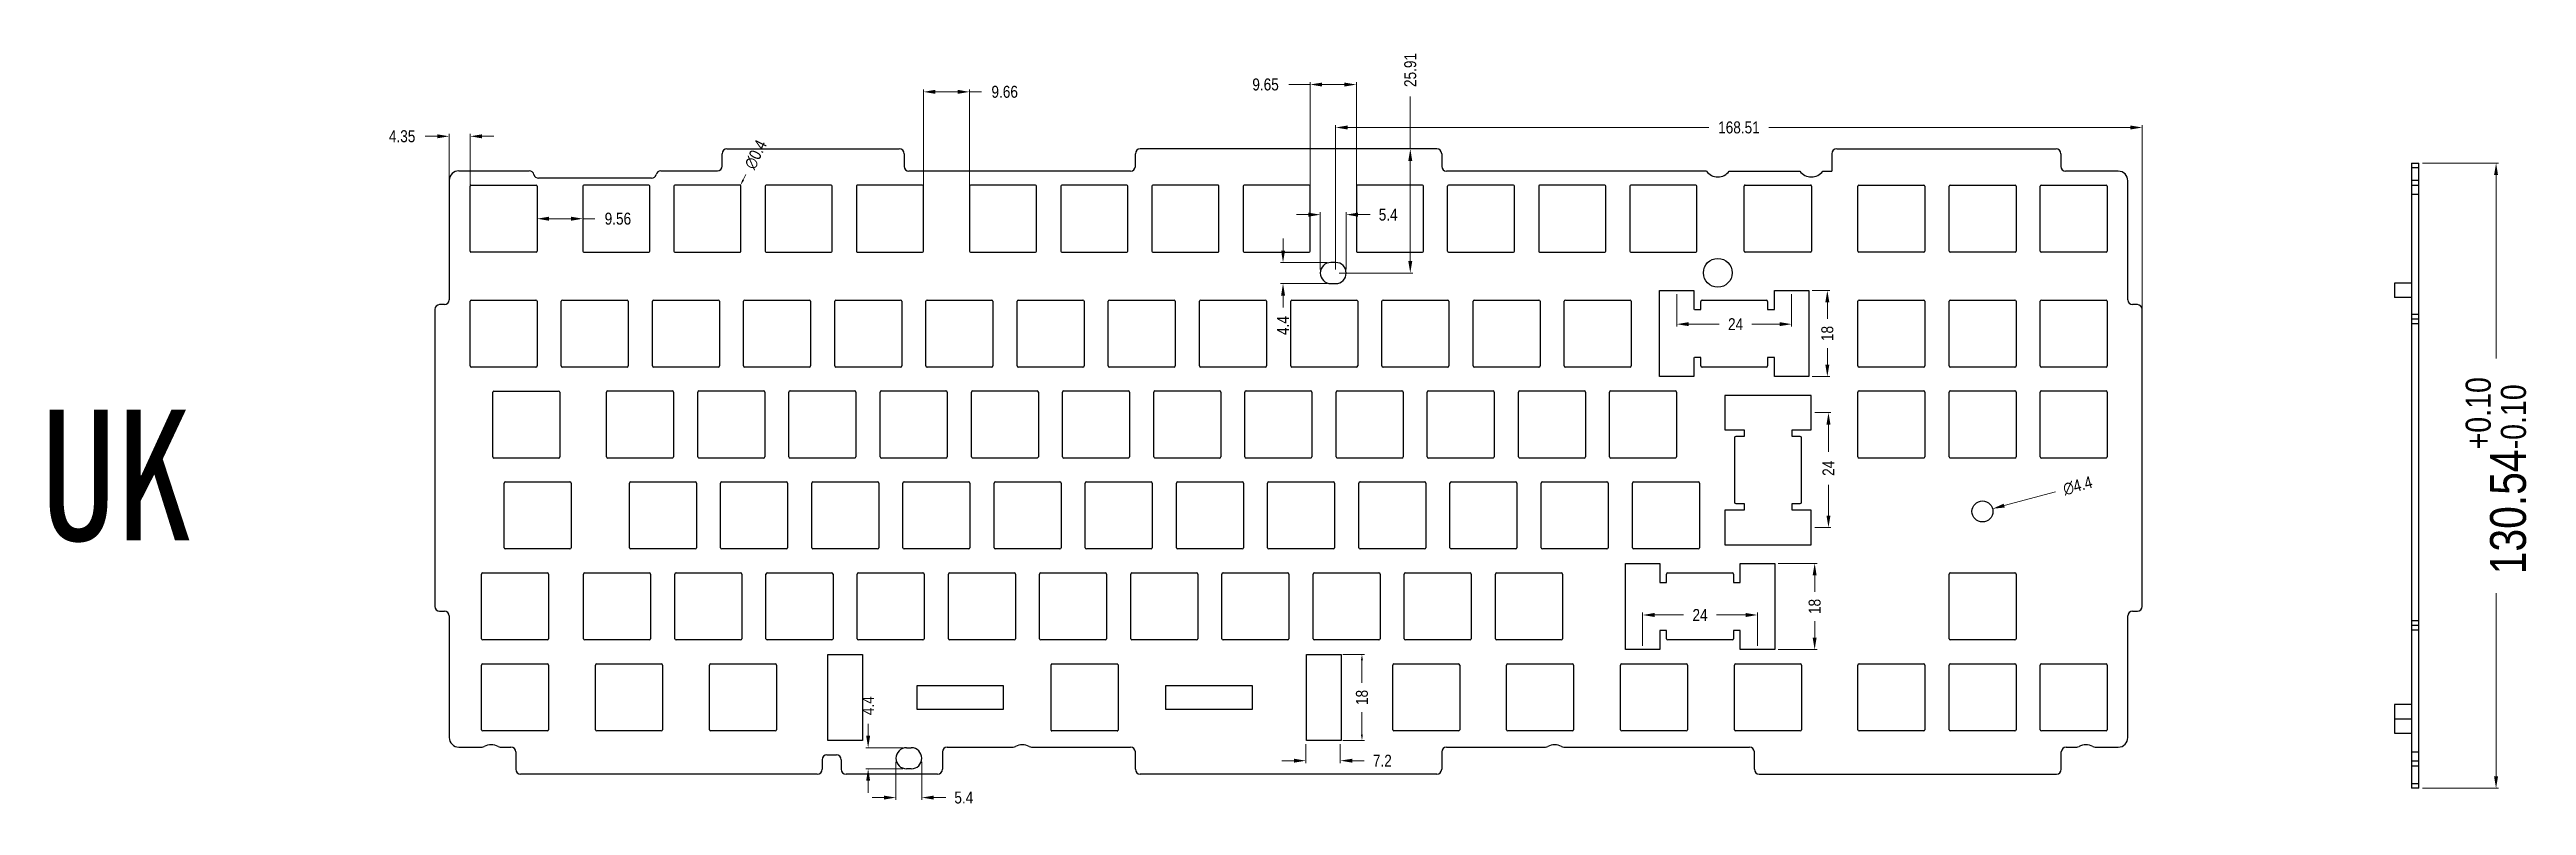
# Model space of a CAD drawing. Header units: millimetres. Extents: x 2822 to 3340, y 6 to 164.
import ezdxf

# ---------------------------------------------------------------- set-up
doc = ezdxf.new("R2010")
doc.units = ezdxf.units.MM
doc.header["$LTSCALE"] = 30.734
doc.header["$PDMODE"] = 3
doc.header["$PDSIZE"] = 8
doc.layers.get('0').update_dxf_attribs({"linetype": 'CONTINUOUS'})
doc.layers.get('Defpoints').update_dxf_attribs({"linetype": 'CONTINUOUS'})
doc.styles.get("Standard").update_dxf_attribs({"font": 'txt', "width": 0.85})
doc.dimstyles.new('YanXiu', dxfattribs={"dimscale": 2.5, "dimtxt": 3, "dimasz": 2, "dimexe": 0.66, "dimexo": 0.66, "dimgap": 0.66, "dimtad": 0, "dimdsep": 46, "dimtxsty": 'Standard', "dimcen": 0, "dimclrd": 3, "dimclre": 6, "dimclrt": 3, "dimazin": 2, "dimtm": 1e-09, "dimtfac": 1, "dimtofl": 0, "dimtmove": 0, "dimatfit": 3, "dimfxl": 1, "dimlwd": 5, "dimlwe": 5, "dimarcsym": 0})

msp = doc.modelspace()

# ---------------------------------------------------------------- texts
at = {"insert": (2820.371, 88.504), "char_height": 27.34375, "attachment_point": 1}
msp.add_mtext_dynamic_manual_height_columns('{\\fSimSun|b0|i0|c134|p2;\\C4;UK}', width=11.94004, gutter_width=1, heights=[0], dxfattribs=at).dxf.set("width", 40.67548)

# ---------------------------------------------------------------- blocks, each defined once
blk = doc.blocks.new('*D107')
at = {"color": 3, "lineweight": 5}
for p, q in [((3318.01, 139.96), (3333.9, 139.96)), ((3333.4, 137.46), (3333.4, 99.18)), ((3333.4, 11.91), (3333.4, 50.19)), ((3318.01, 9.41), (3333.9, 9.41))]:
    blk.add_line(p, q, dxfattribs=at)
at = {"color": 3}
for points in [[(3332.98, 137.46), (3333.81, 137.46), (3333.4, 139.96)], [(3332.98, 11.91), (3333.81, 11.91), (3333.4, 9.41)]]:
    blk.add_solid(points, dxfattribs=at)
at = {"layer": 'Defpoints', "color": 0}
for p in [(3317.26, 139.96), (3317.26, 9.41), (3333.4, 9.41)]:
    blk.add_point(p, dxfattribs=at)
at = {"color": 3, "insert": (3333.4, 74.69), "char_height": 7.5, "attachment_point": 5, "rotation": 90}
blk.add_mtext('130.54{\\H0.7x;\\S+0.10^ -0.10;}', dxfattribs=at)
blk = doc.blocks.new('*D136')
at = {"color": 3, "lineweight": 5}
for p, q in [((3190.54, 113.38), (3194.19, 113.38)), ((3193.69, 110.88), (3193.69, 107.45)), ((3193.69, 97.88), (3193.69, 101.32)), ((3190.54, 95.38), (3194.19, 95.38))]:
    blk.add_line(p, q, dxfattribs=at)
at = {"color": 3}
for points in [[(3193.27, 110.88), (3194.11, 110.88), (3193.69, 113.38)], [(3193.27, 97.88), (3194.11, 97.88), (3193.69, 95.38)]]:
    blk.add_solid(points, dxfattribs=at)
at = {"layer": 'Defpoints', "color": 0}
for p in [(3189.79, 113.38), (3189.79, 95.38), (3193.69, 95.38)]:
    blk.add_point(p, dxfattribs=at)
at = {"color": 3, "insert": (3193.69, 104.38), "char_height": 2.5, "attachment_point": 5, "rotation": 90}
blk.add_mtext('18', dxfattribs=at)
blk = doc.blocks.new('*D137')
at = {"color": 3, "lineweight": 5}
for p, q in [((3162.22, 112.63), (3162.22, 105.83)), ((3186.22, 112.63), (3186.22, 105.83)), ((3164.72, 106.33), (3171.1, 106.33)), ((3183.72, 106.33), (3177.94, 106.33))]:
    blk.add_line(p, q, dxfattribs=at)
at = {"color": 3}
for points in [[(3164.72, 106.75), (3164.72, 105.92), (3162.22, 106.33)], [(3183.72, 106.75), (3183.72, 105.92), (3186.22, 106.33)]]:
    blk.add_solid(points, dxfattribs=at)
at = {"layer": 'Defpoints', "color": 0}
for p in [(3162.22, 113.38), (3186.22, 113.38), (3186.22, 106.33)]:
    blk.add_point(p, dxfattribs=at)
at = {"color": 3, "insert": (3174.52, 106.33), "char_height": 2.5, "attachment_point": 5}
blk.add_mtext('24', dxfattribs=at)
blk = doc.blocks.new('*D138')
at = {"color": 3, "lineweight": 5}
for p, q in [((3155.09, 39.13), (3155.09, 46.1)), ((3157.59, 45.6), (3163.67, 45.6)), ((3176.59, 45.6), (3170.51, 45.6)), ((3179.09, 39.13), (3179.09, 46.1))]:
    blk.add_line(p, q, dxfattribs=at)
at = {"color": 3}
for points in [[(3157.59, 46.02), (3157.59, 45.18), (3155.09, 45.6)], [(3176.59, 46.02), (3176.59, 45.18), (3179.09, 45.6)]]:
    blk.add_solid(points, dxfattribs=at)
at = {"layer": 'Defpoints', "color": 0}
for p in [(3179.09, 45.6), (3155.09, 38.38), (3179.09, 38.38)]:
    blk.add_point(p, dxfattribs=at)
at = {"color": 3, "insert": (3167.09, 45.6), "char_height": 2.5, "attachment_point": 5}
blk.add_mtext('24', dxfattribs=at)
blk = doc.blocks.new('*D139')
at = {"color": 3, "lineweight": 5}
for p, q in [((3183.44, 56.38), (3191.54, 56.38)), ((3191.04, 53.88), (3191.04, 50.45)), ((3191.04, 40.88), (3191.04, 44.32)), ((3183.44, 38.38), (3191.54, 38.38))]:
    blk.add_line(p, q, dxfattribs=at)
at = {"color": 3}
for points in [[(3190.62, 53.88), (3191.45, 53.88), (3191.04, 56.38)], [(3190.62, 40.88), (3191.45, 40.88), (3191.04, 38.38)]]:
    blk.add_solid(points, dxfattribs=at)
at = {"layer": 'Defpoints', "color": 0}
for p in [(3182.69, 56.38), (3182.69, 38.38), (3191.04, 38.38)]:
    blk.add_point(p, dxfattribs=at)
at = {"color": 3, "insert": (3191.04, 47.38), "char_height": 2.5, "attachment_point": 5, "rotation": 90}
blk.add_mtext('18', dxfattribs=at)
blk = doc.blocks.new('*D140')
at = {"color": 6, "lineweight": 5}
for p, q in [((3092.44, 37.38), (3096.96, 37.38)), ((3092.44, 19.38), (3096.96, 19.38))]:
    blk.add_line(p, q, dxfattribs=at)
at = {"color": 3, "lineweight": 0}
for p, q in [((3096.46, 36.13), (3096.46, 31.45)), ((3096.46, 20.63), (3096.46, 25.32))]:
    blk.add_line(p, q, dxfattribs=at)
at = {"color": 3}
for points in [[(3096.25, 36.13), (3096.66, 36.13), (3096.46, 37.38)], [(3096.25, 20.63), (3096.66, 20.63), (3096.46, 19.38)]]:
    blk.add_solid(points, dxfattribs=at)
at = {"layer": 'Defpoints', "color": 0}
for p in [(3091.94, 37.38), (3091.94, 19.38), (3096.46, 19.38)]:
    blk.add_point(p, dxfattribs=at)
at = {"color": 3, "insert": (3096.46, 28.38), "char_height": 2.5, "attachment_point": 5, "rotation": 90}
blk.add_mtext('18', dxfattribs=at)
blk = doc.blocks.new('*D141')
at = {"color": 3, "lineweight": 5}
for p, q in [((3084.74, 18.63), (3084.74, 14.68)), ((3091.94, 18.63), (3091.94, 14.68)), ((3082.24, 15.18), (3079.74, 15.18)), ((3094.44, 15.18), (3096.94, 15.18))]:
    blk.add_line(p, q, dxfattribs=at)
at = {"color": 3}
for points in [[(3082.24, 15.59), (3082.24, 14.76), (3084.74, 15.18)], [(3094.44, 15.59), (3094.44, 14.76), (3091.94, 15.18)]]:
    blk.add_solid(points, dxfattribs=at)
at = {"layer": 'Defpoints', "color": 0}
for p in [(3084.74, 19.38), (3091.94, 19.38), (3091.94, 15.18)]:
    blk.add_point(p, dxfattribs=at)
at = {"color": 3, "insert": (3100.72, 15.18), "char_height": 2.5, "attachment_point": 5}
blk.add_mtext('7.2', dxfattribs=at)
blk = doc.blocks.new('*D108')
at = {"color": 3, "lineweight": 5}
for p, q in [((2999.1, 14.93), (2999.1, 6.97)), ((3004.5, 14.93), (3004.5, 6.97)), ((2996.6, 7.47), (2994.1, 7.47)), ((3007, 7.47), (3009.5, 7.47))]:
    blk.add_line(p, q, dxfattribs=at)
at = {"color": 3}
for points in [[(2996.6, 7.89), (2996.6, 7.06), (2999.1, 7.47)], [(3007, 7.89), (3007, 7.06), (3004.5, 7.47)]]:
    blk.add_solid(points, dxfattribs=at)
at = {"layer": 'Defpoints', "color": 0}
for p in [(2999.1, 15.68), (3004.5, 15.68), (3004.5, 7.47)]:
    blk.add_point(p, dxfattribs=at)
at = {"color": 3, "insert": (3013.28, 7.47), "char_height": 2.5, "attachment_point": 5}
blk.add_mtext('5.4', dxfattribs=at)
blk = doc.blocks.new('*D109')
at = {"color": 3, "lineweight": 5}
for p, q in [((2993.29, 20.38), (2993.29, 22.88)), ((3000.55, 17.88), (2992.79, 17.88)), ((3000.55, 13.48), (2992.79, 13.48)), ((2993.29, 10.98), (2993.29, 8.48))]:
    blk.add_line(p, q, dxfattribs=at)
at = {"color": 3}
for points in [[(2992.88, 20.38), (2993.71, 20.38), (2993.29, 17.88)], [(2992.88, 10.98), (2993.71, 10.98), (2993.29, 13.48)]]:
    blk.add_solid(points, dxfattribs=at)
at = {"layer": 'Defpoints', "color": 0}
for p in [(2993.29, 17.88), (3001.3, 17.88), (3001.3, 13.48)]:
    blk.add_point(p, dxfattribs=at)
at = {"color": 3, "insert": (2993.29, 26.66), "char_height": 2.5, "attachment_point": 5, "rotation": 90}
blk.add_mtext('4.4', dxfattribs=at)
blk = doc.blocks.new('*D110')
at = {"color": 3, "lineweight": 0}
blk.add_line((2967.73, 137.57), (2967.17, 136.45), dxfattribs=at)
at = {"color": 3}
blk.add_solid([(2966.99, 136.54), (2967.36, 136.36), (2966.62, 135.33)], dxfattribs=at)
at = {"layer": 'Defpoints', "color": 0}
for p in [(2966.44, 134.97), (2966.62, 135.33)]:
    blk.add_point(p, dxfattribs=at)
at = {"color": 3, "insert": (2969.81, 141.74), "char_height": 2.5, "attachment_point": 5, "rotation": 63.5292}
blk.add_mtext('∅0.4', dxfattribs=at)
blk = doc.blocks.new('*D142')
at = {"color": 3, "lineweight": 5}
for p, q in [((3087.76, 117.76), (3087.76, 129.7)), ((3093.16, 117.76), (3093.16, 129.7)), ((3085.26, 129.2), (3082.76, 129.2)), ((3095.66, 129.2), (3098.16, 129.2))]:
    blk.add_line(p, q, dxfattribs=at)
at = {"color": 3}
for points in [[(3085.26, 129.62), (3085.26, 128.78), (3087.76, 129.2)], [(3095.66, 129.62), (3095.66, 128.78), (3093.16, 129.2)]]:
    blk.add_solid(points, dxfattribs=at)
at = {"layer": 'Defpoints', "color": 0}
for p in [(3093.16, 129.2), (3087.76, 117.01), (3093.16, 117.01)]:
    blk.add_point(p, dxfattribs=at)
at = {"color": 3, "insert": (3101.94, 129.2), "char_height": 2.5, "attachment_point": 5}
blk.add_mtext('5.4', dxfattribs=at)
blk = doc.blocks.new('*D143')
at = {"color": 3, "lineweight": 5}
for p, q in [((3079.97, 121.71), (3079.97, 124.21)), ((3089.21, 119.21), (3079.47, 119.21)), ((3089.21, 114.81), (3079.47, 114.81)), ((3079.97, 112.31), (3079.97, 109.81))]:
    blk.add_line(p, q, dxfattribs=at)
at = {"color": 3}
for points in [[(3079.56, 121.71), (3080.39, 121.71), (3079.97, 119.21)], [(3079.56, 112.31), (3080.39, 112.31), (3079.97, 114.81)]]:
    blk.add_solid(points, dxfattribs=at)
at = {"layer": 'Defpoints', "color": 0}
for p in [(3089.96, 119.21), (3079.97, 114.81), (3089.96, 114.81)]:
    blk.add_point(p, dxfattribs=at)
at = {"color": 3, "insert": (3079.97, 106.04), "char_height": 2.5, "attachment_point": 5, "rotation": 90}
blk.add_mtext('4.4', dxfattribs=at)
blk = doc.blocks.new('*D111')
at = {"color": 3, "lineweight": 5}
blk.add_line((3241.32, 71.32), (3230.63, 68.44), dxfattribs=at)
at = {"color": 3}
blk.add_solid([(3230.53, 68.85), (3230.74, 68.04), (3228.22, 67.79)], dxfattribs=at)
at = {"layer": 'Defpoints', "color": 0}
for p in [(3228.22, 67.79), (3223.97, 66.65)]:
    blk.add_point(p, dxfattribs=at)
at = {"color": 3, "insert": (3245.99, 72.58), "char_height": 2.5, "attachment_point": 5, "rotation": 15.0729}
blk.add_mtext('∅4.4', dxfattribs=at)
blk = doc.blocks.new('*D144')
at = {"color": 3, "lineweight": 5}
for p, q in [((3004.83, 131.85), (3004.83, 155.34)), ((3014.49, 131.85), (3014.49, 155.34)), ((3007.33, 154.84), (3011.99, 154.84)), ((3014.49, 154.84), (3016.99, 154.84))]:
    blk.add_line(p, q, dxfattribs=at)
at = {"color": 3}
for points in [[(3007.33, 155.26), (3007.33, 154.43), (3004.83, 154.84)], [(3011.99, 155.26), (3011.99, 154.43), (3014.49, 154.84)]]:
    blk.add_solid(points, dxfattribs=at)
at = {"layer": 'Defpoints', "color": 0}
for p in [(3014.49, 154.84), (3004.83, 131.1), (3014.49, 131.1)]:
    blk.add_point(p, dxfattribs=at)
at = {"color": 3, "insert": (3021.82, 154.84), "char_height": 2.5, "attachment_point": 5}
blk.add_mtext('9.66', dxfattribs=at)
blk = doc.blocks.new('*D145')
at = {"color": 3, "lineweight": 5}
for p, q in [((3085.64, 156.37), (3081.16, 156.37)), ((3085.64, 133.73), (3085.64, 156.87)), ((3092.79, 156.37), (3088.14, 156.37)), ((3095.29, 133.73), (3095.29, 156.87))]:
    blk.add_line(p, q, dxfattribs=at)
at = {"color": 3}
for points in [[(3088.14, 156.78), (3088.14, 155.95), (3085.64, 156.37)], [(3092.79, 156.78), (3092.79, 155.95), (3095.29, 156.37)]]:
    blk.add_solid(points, dxfattribs=at)
at = {"layer": 'Defpoints', "color": 0}
for p in [(3095.29, 156.37), (3085.64, 132.98), (3095.29, 132.98)]:
    blk.add_point(p, dxfattribs=at)
at = {"color": 3, "insert": (3076.32, 156.37), "char_height": 2.5, "attachment_point": 5}
blk.add_mtext('9.65', dxfattribs=at)
blk = doc.blocks.new('*D146')
at = {"color": 3, "lineweight": 5}
for p, q in [((3106.56, 142.93), (3106.56, 153.87)), ((3103.75, 142.93), (3107.06, 142.93)), ((3106.56, 119.51), (3106.56, 140.43)), ((3091.71, 117.01), (3107.06, 117.01))]:
    blk.add_line(p, q, dxfattribs=at)
at = {"color": 3}
for points in [[(3106.14, 140.43), (3106.97, 140.43), (3106.56, 142.93)], [(3106.14, 119.51), (3106.97, 119.51), (3106.56, 117.01)]]:
    blk.add_solid(points, dxfattribs=at)
at = {"layer": 'Defpoints', "color": 0}
for p in [(3103, 142.93), (3106.56, 142.93), (3090.96, 117.01)]:
    blk.add_point(p, dxfattribs=at)
at = {"color": 3, "insert": (3106.56, 159.41), "char_height": 2.5, "attachment_point": 5, "rotation": 90}
blk.add_mtext('25.91', dxfattribs=at)
blk = doc.blocks.new('*D147')
at = {"color": 3, "lineweight": 5}
for p, q in [((3090.96, 117.76), (3090.96, 147.9)), ((3093.46, 147.4), (3168.96, 147.4)), ((3256.97, 147.4), (3181.47, 147.4)), ((3259.47, 103.96), (3259.47, 147.9))]:
    blk.add_line(p, q, dxfattribs=at)
at = {"color": 3}
for points in [[(3093.46, 147.82), (3093.46, 146.98), (3090.96, 147.4)], [(3256.97, 147.82), (3256.97, 146.98), (3259.47, 147.4)]]:
    blk.add_solid(points, dxfattribs=at)
at = {"layer": 'Defpoints', "color": 0}
for p in [(3259.47, 147.4), (3090.96, 117.01), (3259.47, 103.21)]:
    blk.add_point(p, dxfattribs=at)
at = {"color": 3, "insert": (3175.22, 147.4), "char_height": 2.5, "attachment_point": 5}
blk.add_mtext('168.51', dxfattribs=at)
blk = doc.blocks.new('*D135')
at = {"color": 3, "lineweight": 5}
for p, q in [((3191.05, 87.87), (3194.42, 87.87)), ((3193.92, 85.37), (3193.92, 79.65)), ((3193.92, 66.37), (3193.92, 72.81)), ((3191.05, 63.87), (3194.42, 63.87))]:
    blk.add_line(p, q, dxfattribs=at)
at = {"color": 3}
for points in [[(3193.51, 85.37), (3194.34, 85.37), (3193.92, 87.87)], [(3193.51, 66.37), (3194.34, 66.37), (3193.92, 63.87)]]:
    blk.add_solid(points, dxfattribs=at)
at = {"layer": 'Defpoints', "color": 0}
for p in [(3190.3, 87.87), (3190.3, 63.87), (3193.92, 63.87)]:
    blk.add_point(p, dxfattribs=at)
at = {"color": 3, "insert": (3193.92, 76.23), "char_height": 2.5, "attachment_point": 5, "rotation": 90}
blk.add_mtext('24', dxfattribs=at)
blk = doc.blocks.new('*D114')
at = {"color": 3, "lineweight": 5}
for p, q in [((2903.27, 145.56), (2900.77, 145.56)), ((2905.77, 131.82), (2905.77, 146.06)), ((2910.12, 131.82), (2910.12, 146.06)), ((2912.62, 145.56), (2915.12, 145.56))]:
    blk.add_line(p, q, dxfattribs=at)
at = {"color": 3}
for points in [[(2903.27, 145.97), (2903.27, 145.14), (2905.77, 145.56)], [(2912.62, 145.97), (2912.62, 145.14), (2910.12, 145.56)]]:
    blk.add_solid(points, dxfattribs=at)
at = {"layer": 'Defpoints', "color": 0}
for p in [(2905.77, 145.56), (2905.77, 131.07), (2910.12, 131.07)]:
    blk.add_point(p, dxfattribs=at)
at = {"color": 3, "insert": (2895.93, 145.56), "char_height": 2.5, "attachment_point": 5}
blk.add_mtext('4.35', dxfattribs=at)
blk = doc.blocks.new('*D115')
at = {"color": 3, "lineweight": 5}
for p, q in [((2924.12, 132.15), (2924.12, 127.85)), ((2933.68, 132.15), (2933.68, 127.85)), ((2926.62, 128.35), (2931.18, 128.35)), ((2933.68, 128.35), (2936.18, 128.35))]:
    blk.add_line(p, q, dxfattribs=at)
at = {"color": 3}
for points in [[(2926.62, 128.77), (2926.62, 127.93), (2924.12, 128.35)], [(2931.18, 128.77), (2931.18, 127.93), (2933.68, 128.35)]]:
    blk.add_solid(points, dxfattribs=at)
at = {"layer": 'Defpoints', "color": 0}
for p in [(2924.12, 132.9), (2933.68, 132.9), (2933.68, 128.35)]:
    blk.add_point(p, dxfattribs=at)
at = {"color": 3, "insert": (2941.01, 128.35), "char_height": 2.5, "attachment_point": 5}
blk.add_mtext('9.56', dxfattribs=at)

# ---------------------------------------------------------------- dimensions: what is measured, and where the dimension line sits
for base, p1, p2, picture, middle in [((3106.557, 142.925), (3090.96, 117.011), (3103.001, 142.925), '*D146', (3106.557, 159.413)), ((3193.925, 63.867), (3190.305, 87.867), (3190.305, 63.867), '*D135', (3193.925, 76.232))]:
    dim = msp.add_linear_dim(base=base, p1=p1, p2=p2, angle=90, dimstyle='YanXiu', override={"dimtxt": 1, "dimasz": 1, "dimexe": 0.2, "dimexo": 0.3, "dimclre": 3})
    dim.commit()
    dim.dimension.update_dxf_attribs({"geometry": picture, "text_midpoint": middle, "dimtype": 160})
for base, p1, p2, picture, middle in [((3014.486, 154.844), (3004.826, 131.098), (3014.486, 131.098), '*D144', (3021.824, 154.844)), ((2905.7705, 145.5572), (2910.1164, 131.0702), (2905.7705, 131.0702), '*D114', (2895.933, 145.5572)), ((3259.471, 147.401), (3090.96, 117.011), (3259.471, 103.208), '*D147', (3175.216, 147.401)), ((2933.676, 128.35), (2924.116, 132.898), (2933.676, 132.898), '*D115', (2941.014, 128.35)), ((3093.16, 129.199), (3087.76, 117.011), (3093.16, 117.011), '*D142', (3101.935, 129.199)), ((3179.091, 45.599), (3155.091, 38.382), (3179.091, 38.382), '*D138', (3167.091, 45.599)), ((3004.501, 7.473), (2999.101, 15.682), (3004.501, 15.682), '*D108', (3013.276, 7.473))]:
    dim = msp.add_linear_dim(base=base, p1=p1, p2=p2, dimstyle='YanXiu', override={"dimtxt": 1, "dimasz": 1, "dimexe": 0.2, "dimexo": 0.3, "dimclre": 3})
    dim.commit()
    dim.dimension.update_dxf_attribs({"geometry": picture, "text_midpoint": middle})
for base, p1, p2, picture, middle in [((3095.286, 156.365), (3085.636, 132.984), (3095.286, 132.984), '*D145', (3076.322, 156.365)), ((3186.216, 106.332), (3162.216, 113.382), (3186.216, 113.382), '*D137', (3174.517, 106.332)), ((3091.941, 15.178), (3084.741, 19.382), (3091.941, 19.382), '*D141', (3100.716, 15.178))]:
    dim = msp.add_linear_dim(base=base, p1=p1, p2=p2, dimstyle='YanXiu', override={"dimtxt": 1, "dimasz": 1, "dimexe": 0.2, "dimexo": 0.3, "dimclre": 3})
    dim.commit()
    dim.dimension.update_dxf_attribs({"geometry": picture, "text_midpoint": middle, "dimtype": 160})
dim = msp.add_diameter_dim_2p(p1=(2966.437, 134.971), p2=(2966.616, 135.329), dimstyle='YanXiu', override={"dimtxt": 1, "dimasz": 0.5, "dimexe": 0.2, "dimexo": 0.2, "dimlwd": 0})
dim.commit()
dim.dimension.update_dxf_attribs({"geometry": '*D110', "text_midpoint": (2969.807, 141.739)})
dim = msp.add_linear_dim(base=(3333.395, 9.413), p1=(3317.257, 139.957), p2=(3317.257, 9.413), angle=90, text='130.54{\\H0.7x;\\S+0.10^ -0.10;}', dimstyle='YanXiu', override={"dimasz": 1, "dimexe": 0.2, "dimexo": 0.3, "dimclre": 3})
dim.commit()
dim.dimension.update_dxf_attribs({"geometry": '*D107', "text_midpoint": (3333.395, 74.685)})
for base, p1, p2, override, picture, middle in [((3079.973, 114.811), (3089.96, 119.211), (3089.96, 114.811), {"dimtxt": 1, "dimasz": 1, "dimexe": 0.2, "dimexo": 0.3, "dimclre": 3}, '*D143', (3079.973, 106.036)), ((3193.69, 95.382), (3189.788, 113.382), (3189.788, 95.382), {"dimtxt": 1, "dimasz": 1, "dimexe": 0.2, "dimexo": 0.3, "dimclre": 3}, '*D136', (3193.69, 104.382)), ((3191.036, 38.382), (3182.691, 56.382), (3182.691, 38.382), {"dimtxt": 1, "dimasz": 1, "dimexe": 0.2, "dimexo": 0.3, "dimclre": 3}, '*D139', (3191.036, 47.382)), ((3096.456, 19.382), (3091.941, 37.382), (3091.941, 19.382), {"dimtxt": 1, "dimasz": 0.5, "dimexe": 0.2, "dimexo": 0.2, "dimlwd": 0}, '*D140', (3096.456, 28.382)), ((2993.292, 17.882), (3001.301, 13.482), (3001.301, 17.882), {"dimtxt": 1, "dimasz": 1, "dimexe": 0.2, "dimexo": 0.3, "dimclre": 3}, '*D109', (2993.292, 26.657))]:
    dim = msp.add_linear_dim(base=base, p1=p1, p2=p2, angle=90, dimstyle='YanXiu', override=override)
    dim.commit()
    dim.dimension.update_dxf_attribs({"geometry": picture, "text_midpoint": middle})
dim = msp.add_diameter_dim_2p(p1=(3223.972, 66.65), p2=(3228.221, 67.794), dimstyle='YanXiu', override={"dimtxt": 1, "dimasz": 1})
dim.commit()
dim.dimension.update_dxf_attribs({"geometry": '*D111', "text_midpoint": (3245.989, 72.579), "dimtype": 163})

# ---------------------------------------------------------------- linework, layer by layer
at = {"color": 7, "linetype": 'Continuous'}
for p, q in [((2962.801, 139.35), (2962.801, 141.925)), ((2963.801, 142.925), (2999.801, 142.925)), ((3000.801, 141.925), (3000.801, 139.282)), ((3049.121, 139.282), (3049.121, 141.925)), ((3112.12, 142.925), (3050.121, 142.925)), ((3113.12, 141.925), (3113.12, 139.282)), ((3195.644, 142.925), (3241.471, 142.925)), ((3242.471, 141.925), (3242.471, 139.282)), ((3315.757, 139.957), (3315.757, 9.413)), ((3315.757, 139.957), (3317.257, 139.957)), ((3317.257, 9.413), (3317.257, 139.957)), ((2905.771, 136.35), (2905.771, 111.404)), ((2907.771, 138.35), (2922.503, 138.35)), ((2910.116, 121.55), (2910.116, 135.15)), ((2910.316, 135.35), (2923.916, 135.35)), ((2924.116, 135.15), (2924.116, 121.55)), ((2948.052, 136.8), (2924.452, 136.8)), ((2933.676, 135.15), (2933.676, 121.55)), ((2947.476, 135.35), (2933.876, 135.35)), ((2947.676, 121.55), (2947.676, 135.15)), ((2950, 138.35), (2961.801, 138.35)), ((2952.726, 135.15), (2952.726, 121.55)), ((2966.526, 135.35), (2952.926, 135.35)), ((2966.726, 121.55), (2966.726, 135.15)), ((2971.776, 135.15), (2971.776, 121.55)), ((2985.576, 135.35), (2971.976, 135.35)), ((2985.776, 121.55), (2985.776, 135.15)), ((2990.826, 135.15), (2990.826, 121.55)), ((3004.626, 135.35), (2991.026, 135.35)), ((3048.121, 138.282), (3001.801, 138.282)), ((3004.826, 121.55), (3004.826, 135.15)), ((3014.486, 135.15), (3014.486, 121.55)), ((3028.286, 135.35), (3014.686, 135.35)), ((3028.486, 121.55), (3028.486, 135.15)), ((3033.536, 135.15), (3033.536, 121.55)), ((3047.336, 135.35), (3033.736, 135.35)), ((3047.536, 121.55), (3047.536, 135.15)), ((3052.586, 135.15), (3052.586, 121.55)), ((3066.386, 135.35), (3052.786, 135.35)), ((3066.586, 121.55), (3066.586, 135.15)), ((3071.636, 135.15), (3071.636, 121.55)), ((3085.436, 135.35), (3071.836, 135.35)), ((3085.636, 121.55), (3085.636, 135.15)), ((3095.286, 135.15), (3095.286, 121.55)), ((3109.086, 135.35), (3095.486, 135.35)), ((3109.286, 121.55), (3109.286, 135.15)), ((3168.233, 138.282), (3114.12, 138.282)), ((3168.233, 138.282), (3114.12, 138.282)), ((3114.336, 121.55), (3114.336, 135.15)), ((3128.136, 135.35), (3114.536, 135.35)), ((3128.336, 121.55), (3128.336, 135.15)), ((3133.386, 135.15), (3133.386, 121.55)), ((3147.186, 135.35), (3133.586, 135.35)), ((3147.386, 121.55), (3147.386, 135.15)), ((3152.436, 135.15), (3152.436, 121.55)), ((3166.236, 135.35), (3152.636, 135.35)), ((3166.436, 121.55), (3166.436, 135.15)), ((3173.203, 138.282), (3187.942, 138.282)), ((3176.344, 121.582), (3176.344, 135.182)), ((3176.544, 135.382), (3190.144, 135.382)), ((3190.344, 135.182), (3190.344, 121.582)), ((3192.743, 138.282), (3194.644, 138.282)), ((3200.066, 121.55), (3200.066, 135.15)), ((3200.266, 135.35), (3213.866, 135.35)), ((3214.066, 135.15), (3214.066, 121.55)), ((3219.116, 121.55), (3219.116, 135.15)), ((3219.316, 135.35), (3232.916, 135.35)), ((3233.116, 135.15), (3233.116, 121.55)), ((3238.166, 121.55), (3238.166, 135.15)), ((3238.366, 135.35), (3251.966, 135.35)), ((3254.471, 138.282), (3243.471, 138.282)), ((3252.166, 135.15), (3252.166, 121.55)), ((3256.471, 111.404), (3256.471, 136.282)), ((3317.257, 138.957), (3315.757, 138.957)), ((3315.757, 136.382), (3317.257, 136.382)), ((3315.757, 135.382), (3317.257, 135.382)), ((3317.257, 133.382), (3315.757, 133.382)), ((2923.916, 121.35), (2910.316, 121.35)), ((2933.876, 121.35), (2947.476, 121.35)), ((2952.926, 121.35), (2966.526, 121.35)), ((2971.976, 121.35), (2985.576, 121.35)), ((2991.026, 121.35), (3004.626, 121.35)), ((3014.686, 121.35), (3028.286, 121.35)), ((3033.736, 121.35), (3047.336, 121.35)), ((3052.786, 121.35), (3066.386, 121.35)), ((3071.836, 121.35), (3085.436, 121.35)), ((3090.96, 119.211), (3089.96, 119.211)), ((3095.486, 121.35), (3109.086, 121.35)), ((3114.536, 121.35), (3128.136, 121.35)), ((3133.586, 121.35), (3147.186, 121.35)), ((3152.636, 121.35), (3166.236, 121.35)), ((3190.144, 121.382), (3176.544, 121.382)), ((3213.866, 121.35), (3200.266, 121.35)), ((3232.916, 121.35), (3219.316, 121.35)), ((3251.966, 121.35), (3238.366, 121.35)), ((3089.96, 114.811), (3090.96, 114.811)), ((3312.157, 114.898), (3312.157, 111.898)), ((3315.757, 114.898), (3312.157, 114.898)), ((2902.771, 109.404), (2902.771, 47.404)), ((2904.771, 110.404), (2903.771, 110.404)), ((2910.116, 97.617), (2910.116, 111.117)), ((2910.366, 111.367), (2923.866, 111.367)), ((2924.116, 111.117), (2924.116, 97.617)), ((2929.166, 97.617), (2929.166, 111.117)), ((2929.416, 111.367), (2942.916, 111.367)), ((2943.166, 111.117), (2943.166, 97.617)), ((2948.216, 97.617), (2948.216, 111.117)), ((2948.466, 111.367), (2961.966, 111.367)), ((2962.216, 111.117), (2962.216, 97.617)), ((2967.266, 97.617), (2967.266, 111.117)), ((2967.516, 111.367), (2981.016, 111.367)), ((2981.266, 111.117), (2981.266, 97.617)), ((2986.316, 97.617), (2986.316, 111.117)), ((2986.566, 111.367), (3000.066, 111.367)), ((3000.316, 111.117), (3000.316, 97.617)), ((3005.366, 97.617), (3005.366, 111.117)), ((3005.616, 111.367), (3019.116, 111.367)), ((3019.366, 111.117), (3019.366, 97.617)), ((3024.416, 97.617), (3024.416, 111.117)), ((3024.666, 111.367), (3038.166, 111.367)), ((3038.416, 111.117), (3038.416, 97.617)), ((3043.466, 97.617), (3043.466, 111.117)), ((3043.716, 111.367), (3057.216, 111.367)), ((3057.466, 111.117), (3057.466, 97.617)), ((3062.516, 97.617), (3062.516, 111.117)), ((3062.766, 111.367), (3076.266, 111.367)), ((3076.516, 111.117), (3076.516, 97.617)), ((3081.566, 97.617), (3081.566, 111.117)), ((3081.816, 111.367), (3095.316, 111.367)), ((3095.566, 111.117), (3095.566, 97.617)), ((3100.616, 97.617), (3100.616, 111.117)), ((3100.866, 111.367), (3114.366, 111.367)), ((3114.616, 111.117), (3114.616, 97.617)), ((3119.666, 97.617), (3119.666, 111.117)), ((3119.916, 111.367), (3133.416, 111.367)), ((3133.666, 111.117), (3133.666, 97.617)), ((3138.716, 97.617), (3138.716, 111.117)), ((3138.966, 111.367), (3152.466, 111.367)), ((3152.716, 111.117), (3152.716, 97.617)), ((3158.616, 113.382), (3165.816, 113.382)), ((3158.616, 95.382), (3158.616, 113.382)), ((3165.816, 113.382), (3165.816, 109.382)), ((3165.937, 109.382), (3167.231, 109.382)), ((3167.231, 109.382), (3167.231, 111.087)), ((3167.511, 111.367), (3180.921, 111.367)), ((3181.201, 111.087), (3181.201, 109.382)), ((3181.201, 109.382), (3182.645, 109.382)), ((3182.645, 113.382), (3189.788, 113.382)), ((3182.645, 109.382), (3182.645, 113.382)), ((3189.788, 113.382), (3189.788, 95.382)), ((3200.066, 97.617), (3200.066, 111.117)), ((3200.316, 111.367), (3213.816, 111.367)), ((3214.066, 111.117), (3214.066, 97.617)), ((3219.116, 97.617), (3219.116, 111.117)), ((3219.366, 111.367), (3232.866, 111.367)), ((3233.116, 111.117), (3233.116, 97.617)), ((3238.166, 97.617), (3238.166, 111.117)), ((3238.416, 111.367), (3251.916, 111.367)), ((3252.166, 111.117), (3252.166, 97.617)), ((3258.471, 110.404), (3257.471, 110.404)), ((3259.471, 47.404), (3259.471, 109.404)), ((3315.757, 111.898), (3312.157, 111.898)), ((3315.757, 108.435), (3317.257, 108.435)), ((3315.757, 107.435), (3317.257, 107.435)), ((3317.257, 106.435), (3315.757, 106.435)), ((3165.816, 99.382), (3165.816, 95.382)), ((3167.231, 99.382), (3165.937, 99.382)), ((3167.231, 97.647), (3167.231, 99.382)), ((3182.645, 99.382), (3181.201, 99.382)), ((3181.201, 99.382), (3181.201, 97.647)), ((3182.645, 95.382), (3182.645, 99.382)), ((2923.866, 97.367), (2910.366, 97.367)), ((2942.916, 97.367), (2929.416, 97.367)), ((2961.966, 97.367), (2948.466, 97.367)), ((2981.016, 97.367), (2967.516, 97.367)), ((3000.066, 97.367), (2986.566, 97.367)), ((3019.116, 97.367), (3005.616, 97.367)), ((3038.166, 97.367), (3024.666, 97.367)), ((3057.216, 97.367), (3043.716, 97.367)), ((3076.266, 97.367), (3062.766, 97.367)), ((3095.316, 97.367), (3081.816, 97.367)), ((3114.366, 97.367), (3100.866, 97.367)), ((3133.416, 97.367), (3119.916, 97.367)), ((3152.466, 97.367), (3138.966, 97.367)), ((3180.921, 97.367), (3167.511, 97.367)), ((3213.816, 97.367), (3200.316, 97.367)), ((3232.866, 97.367), (3219.366, 97.367)), ((3251.916, 97.367), (3238.416, 97.367)), ((2914.866, 78.617), (2914.866, 92.117)), ((2915.116, 92.367), (2928.616, 92.367)), ((2928.866, 92.117), (2928.866, 78.617)), ((2938.651, 78.632), (2938.651, 92.132)), ((2938.901, 92.382), (2952.401, 92.382)), ((2952.651, 92.132), (2952.651, 78.632)), ((2957.701, 78.632), (2957.701, 92.132)), ((2957.951, 92.382), (2971.451, 92.382)), ((2971.701, 92.132), (2971.701, 78.632)), ((2976.751, 78.632), (2976.751, 92.132)), ((2977.001, 92.382), (2990.501, 92.382)), ((2990.751, 92.132), (2990.751, 78.632)), ((2995.801, 78.632), (2995.801, 92.132)), ((2996.051, 92.382), (3009.551, 92.382)), ((3009.801, 92.132), (3009.801, 78.632)), ((3014.851, 78.632), (3014.851, 92.132)), ((3015.101, 92.382), (3028.601, 92.382)), ((3028.851, 92.132), (3028.851, 78.632)), ((3033.901, 78.632), (3033.901, 92.132)), ((3034.151, 92.382), (3047.651, 92.382)), ((3047.901, 92.132), (3047.901, 78.632)), ((3052.951, 78.632), (3052.951, 92.132)), ((3053.201, 92.382), (3066.701, 92.382)), ((3066.951, 92.132), (3066.951, 78.632)), ((3072.001, 78.632), (3072.001, 92.132)), ((3072.251, 92.382), (3085.751, 92.382)), ((3086.001, 92.132), (3086.001, 78.632)), ((3091.051, 78.632), (3091.051, 92.132)), ((3091.301, 92.382), (3104.801, 92.382)), ((3105.051, 92.132), (3105.051, 78.632)), ((3110.101, 78.632), (3110.101, 92.132)), ((3110.351, 92.382), (3123.851, 92.382)), ((3124.101, 92.132), (3124.101, 78.632)), ((3129.151, 78.632), (3129.151, 92.132)), ((3129.401, 92.382), (3142.901, 92.382)), ((3143.151, 92.132), (3143.151, 78.632)), ((3200.066, 78.632), (3200.066, 92.132)), ((3200.316, 92.382), (3213.816, 92.382)), ((3214.066, 92.132), (3214.066, 78.632)), ((3219.116, 78.632), (3219.116, 92.132)), ((3219.366, 92.382), (3232.866, 92.382)), ((3233.116, 92.132), (3233.116, 78.632)), ((3238.166, 78.632), (3238.166, 92.132)), ((3238.416, 92.382), (3251.916, 92.382)), ((3252.166, 92.132), (3252.166, 78.632)), ((2928.616, 78.367), (2915.116, 78.367)), ((2952.401, 78.382), (2938.901, 78.382)), ((2971.451, 78.382), (2957.951, 78.382)), ((2990.501, 78.382), (2977.001, 78.382)), ((3009.551, 78.382), (2996.051, 78.382)), ((3028.601, 78.382), (3015.101, 78.382)), ((3047.651, 78.382), (3034.151, 78.382)), ((3066.701, 78.382), (3053.201, 78.382)), ((3085.751, 78.382), (3072.251, 78.382)), ((3104.801, 78.382), (3091.301, 78.382)), ((3123.851, 78.382), (3110.351, 78.382)), ((3142.901, 78.382), (3129.401, 78.382)), ((3213.816, 78.382), (3200.316, 78.382)), ((3232.866, 78.382), (3219.366, 78.382)), ((3251.916, 78.382), (3238.416, 78.382)), ((2917.241, 59.632), (2917.241, 73.132)), ((2917.491, 73.382), (2930.991, 73.382)), ((2931.241, 73.132), (2931.241, 59.632)), ((2943.401, 59.632), (2943.401, 73.132)), ((2943.651, 73.382), (2957.151, 73.382)), ((2957.401, 73.132), (2957.401, 59.632)), ((2962.451, 59.632), (2962.451, 73.132)), ((2962.701, 73.382), (2976.201, 73.382)), ((2976.451, 73.132), (2976.451, 59.632)), ((2981.501, 59.632), (2981.501, 73.132)), ((2981.751, 73.382), (2995.251, 73.382)), ((2995.501, 73.132), (2995.501, 59.632)), ((3000.551, 59.632), (3000.551, 73.132)), ((3000.801, 73.382), (3014.301, 73.382)), ((3014.551, 73.132), (3014.551, 59.632)), ((3019.601, 59.632), (3019.601, 73.132)), ((3019.851, 73.382), (3033.351, 73.382)), ((3033.601, 73.132), (3033.601, 59.632)), ((3038.651, 59.632), (3038.651, 73.132)), ((3038.901, 73.382), (3052.401, 73.382)), ((3052.651, 73.132), (3052.651, 59.632)), ((3057.701, 59.632), (3057.701, 73.132)), ((3057.951, 73.382), (3071.451, 73.382)), ((3071.701, 73.132), (3071.701, 59.632)), ((3076.751, 59.632), (3076.751, 73.132)), ((3077.001, 73.382), (3090.501, 73.382)), ((3090.751, 73.132), (3090.751, 59.632)), ((3095.801, 59.632), (3095.801, 73.132)), ((3096.051, 73.382), (3109.551, 73.382)), ((3109.801, 73.132), (3109.801, 59.632)), ((3114.851, 59.632), (3114.851, 73.132)), ((3115.101, 73.382), (3128.601, 73.382)), ((3128.851, 73.132), (3128.851, 59.632)), ((3133.901, 59.632), (3133.901, 73.132)), ((3134.151, 73.382), (3147.651, 73.382)), ((3256.471, 20.012), (3256.471, 45.404)), ((3257.471, 46.404), (3258.471, 46.404)), ((3315.757, 44.435), (3317.257, 44.435)), ((3317.257, 43.435), (3315.757, 43.435)), ((3317.257, 42.435), (3315.757, 42.435)), ((3238.416, 35.382), (3251.916, 35.382)), ((3252.166, 35.132), (3252.166, 21.632)), ((3315.757, 26.913), (3312.157, 26.913)), ((3312.157, 26.913), (3312.157, 20.913)), ((3251.916, 21.382), (3238.416, 21.382)), ((3312.157, 23.913), (3315.757, 23.913)), ((3312.157, 20.913), (3315.757, 20.913)), ((3249.608, 18.012), (3254.471, 18.012)), ((3315.757, 17.043), (3317.257, 17.043)), ((3317.257, 15.043), (3315.757, 15.043)), ((3317.257, 14.043), (3315.757, 14.043)), ((3315.757, 10.413), (3317.257, 10.413)), ((3317.257, 9.413), (3315.757, 9.413))]:
    msp.add_line(p, q, dxfattribs=at)
for p, q in [((3194.644, 141.925), (3194.644, 138.282)), ((3172.305, 91.438), (3172.305, 84.295)), ((3190.305, 91.438), (3172.305, 91.438)), ((3190.305, 84.295), (3190.305, 91.438)), ((3172.305, 84.295), (3176.305, 84.295)), ((3176.305, 82.852), (3174.57, 82.852)), ((3176.305, 84.295), (3176.305, 82.852)), ((3186.305, 82.852), (3186.305, 84.295)), ((3186.305, 84.295), (3190.305, 84.295)), ((3188.01, 82.852), (3186.305, 82.852)), ((3174.29, 82.572), (3174.29, 69.162)), ((3188.29, 69.162), (3188.29, 82.572)), ((3152.966, 59.632), (3152.966, 73.132)), ((3153.216, 73.382), (3166.716, 73.382)), ((3166.966, 73.132), (3166.966, 59.632)), ((3172.305, 67.467), (3172.305, 60.267)), ((3176.305, 67.467), (3172.305, 67.467)), ((3174.57, 68.882), (3176.305, 68.882)), ((3176.305, 68.882), (3176.305, 67.467)), ((3186.305, 67.467), (3186.305, 68.882)), ((3186.305, 68.882), (3188.01, 68.882)), ((3190.305, 67.467), (3186.305, 67.467)), ((3190.305, 60.267), (3190.305, 67.467)), ((3166.716, 59.382), (3153.216, 59.382)), ((3172.305, 60.267), (3190.305, 60.267)), ((2912.526, 40.632), (2912.526, 54.132)), ((2912.776, 54.382), (2926.276, 54.382)), ((2926.526, 54.132), (2926.526, 40.632)), ((2933.851, 40.632), (2933.851, 54.132)), ((2934.101, 54.382), (2947.601, 54.382)), ((2947.851, 54.132), (2947.851, 40.632)), ((2926.276, 40.382), (2912.776, 40.382)), ((2947.601, 40.382), (2934.101, 40.382))]:
    msp.add_line(p, q)
at = {"linetype": 'Continuous'}
for p, q in [((3165.816, 95.382), (3158.616, 95.382)), ((3189.788, 95.382), (3182.645, 95.382)), ((3148.201, 78.632), (3148.201, 92.132)), ((3148.451, 92.382), (3161.951, 92.382)), ((3162.201, 92.132), (3162.201, 78.632)), ((3161.951, 78.382), (3148.451, 78.382)), ((3147.901, 73.132), (3147.901, 59.632)), ((2930.991, 59.382), (2917.491, 59.382)), ((2957.151, 59.382), (2943.651, 59.382)), ((2976.201, 59.382), (2962.701, 59.382)), ((2995.251, 59.382), (2981.751, 59.382)), ((3014.301, 59.382), (3000.801, 59.382)), ((3033.351, 59.382), (3019.851, 59.382)), ((3052.401, 59.382), (3038.901, 59.382)), ((3071.451, 59.382), (3057.951, 59.382)), ((3090.501, 59.382), (3077.001, 59.382)), ((3109.551, 59.382), (3096.051, 59.382)), ((3128.601, 59.382), (3115.101, 59.382)), ((3147.651, 59.382), (3134.151, 59.382)), ((2952.901, 40.632), (2952.901, 54.132)), ((2953.151, 54.382), (2966.651, 54.382)), ((2966.901, 54.132), (2966.901, 40.632)), ((2971.951, 40.632), (2971.951, 54.132)), ((2972.201, 54.382), (2985.701, 54.382)), ((2985.951, 54.132), (2985.951, 40.632)), ((2991.001, 40.632), (2991.001, 54.132)), ((2991.251, 54.382), (3004.751, 54.382)), ((3005.001, 54.132), (3005.001, 40.632)), ((3010.051, 40.632), (3010.051, 54.132)), ((3010.301, 54.382), (3023.801, 54.382)), ((3024.051, 54.132), (3024.051, 40.632)), ((3029.101, 40.632), (3029.101, 54.132)), ((3029.351, 54.382), (3042.851, 54.382)), ((3043.101, 54.132), (3043.101, 40.632)), ((3048.151, 40.632), (3048.151, 54.132)), ((3048.401, 54.382), (3061.901, 54.382)), ((3062.151, 54.132), (3062.151, 40.632)), ((3067.201, 40.632), (3067.201, 54.132)), ((3067.451, 54.382), (3080.951, 54.382)), ((3081.201, 54.132), (3081.201, 40.632)), ((3086.251, 40.632), (3086.251, 54.132)), ((3086.501, 54.382), (3100.001, 54.382)), ((3100.251, 54.132), (3100.251, 40.632)), ((3105.301, 40.632), (3105.301, 54.132)), ((3105.551, 54.382), (3119.051, 54.382)), ((3119.301, 54.132), (3119.301, 40.632)), ((3124.351, 40.632), (3124.351, 54.132)), ((3124.601, 54.382), (3138.101, 54.382)), ((3138.351, 54.132), (3138.351, 40.632)), ((3151.491, 56.382), (3158.691, 56.382)), ((3151.491, 38.382), (3151.491, 56.382)), ((3158.691, 56.382), (3158.691, 52.382)), ((3158.691, 52.382), (3160.091, 52.382)), ((3160.091, 52.382), (3160.091, 54.132)), ((3160.341, 54.382), (3173.841, 54.382)), ((3174.091, 54.132), (3174.091, 52.382)), ((3174.091, 52.382), (3175.491, 52.382)), ((3175.491, 56.382), (3182.691, 56.382)), ((3175.491, 52.382), (3175.491, 56.382)), ((3182.691, 56.382), (3182.691, 38.382)), ((3219.116, 40.632), (3219.116, 54.132)), ((3219.366, 54.382), (3232.866, 54.382)), ((3233.116, 54.132), (3233.116, 40.632)), ((2903.771, 46.404), (2904.771, 46.404)), ((2905.771, 45.404), (2905.771, 20.012)), ((3160.091, 42.382), (3158.691, 42.382)), ((3158.691, 42.382), (3158.691, 38.382)), ((3160.091, 40.632), (3160.091, 42.382)), ((3175.491, 42.382), (3174.091, 42.382)), ((3174.091, 42.382), (3174.091, 40.632)), ((3175.491, 38.382), (3175.491, 42.382)), ((2966.651, 40.382), (2953.151, 40.382)), ((2985.701, 40.382), (2972.201, 40.382)), ((2984.901, 19.382), (2984.901, 37.382)), ((2984.901, 37.382), (2992.101, 37.382)), ((3004.751, 40.382), (2991.251, 40.382)), ((2992.101, 37.382), (2992.101, 19.382)), ((3023.801, 40.382), (3010.301, 40.382)), ((3042.851, 40.382), (3029.351, 40.382)), ((3061.901, 40.382), (3048.401, 40.382)), ((3080.951, 40.382), (3067.451, 40.382)), ((3084.901, 37.382), (3092.101, 37.382)), ((3084.901, 19.382), (3084.901, 37.382)), ((3100.001, 40.382), (3086.501, 40.382)), ((3092.101, 37.382), (3092.101, 19.382)), ((3119.051, 40.382), (3105.551, 40.382)), ((3138.101, 40.382), (3124.601, 40.382)), ((3158.691, 38.382), (3151.491, 38.382)), ((3173.841, 40.382), (3160.341, 40.382)), ((3182.691, 38.382), (3175.491, 38.382)), ((3232.866, 40.382), (3219.366, 40.382)), ((2912.526, 21.632), (2912.526, 35.132)), ((2912.776, 35.382), (2926.276, 35.382)), ((2926.526, 35.132), (2926.526, 21.632)), ((2936.326, 21.632), (2936.326, 35.132)), ((2936.576, 35.382), (2950.076, 35.382)), ((2950.326, 35.132), (2950.326, 21.632)), ((2960.126, 21.632), (2960.126, 35.132)), ((2960.376, 35.382), (2973.876, 35.382)), ((2974.126, 35.132), (2974.126, 21.632)), ((3031.501, 21.582), (3031.501, 35.182)), ((3031.701, 35.382), (3045.301, 35.382)), ((3045.501, 35.182), (3045.501, 21.582)), ((3102.876, 21.632), (3102.876, 35.132)), ((3103.126, 35.382), (3116.626, 35.382)), ((3116.876, 35.132), (3116.876, 21.632)), ((3126.676, 21.632), (3126.676, 35.132)), ((3126.926, 35.382), (3140.426, 35.382)), ((3140.676, 35.132), (3140.676, 21.632)), ((3150.476, 21.632), (3150.476, 35.132)), ((3150.726, 35.382), (3164.226, 35.382)), ((3164.476, 35.132), (3164.476, 21.632)), ((3174.276, 21.632), (3174.276, 35.132)), ((3174.526, 35.382), (3188.026, 35.382)), ((3188.276, 35.132), (3188.276, 21.632)), ((3200.066, 21.632), (3200.066, 35.132)), ((3200.316, 35.382), (3213.816, 35.382)), ((3214.066, 35.132), (3214.066, 21.632)), ((3219.116, 21.632), (3219.116, 35.132)), ((3219.366, 35.382), (3232.866, 35.382)), ((3233.116, 35.132), (3233.116, 21.632)), ((3238.166, 21.632), (3238.166, 35.132)), ((3003.501, 25.882), (3003.501, 30.882)), ((3003.501, 30.882), (3021.501, 30.882)), ((3021.501, 25.882), (3003.501, 25.882)), ((3021.501, 30.882), (3021.501, 25.882)), ((3055.501, 30.882), (3073.501, 30.882)), ((3055.501, 25.882), (3055.501, 30.882)), ((3073.501, 25.882), (3055.501, 25.882)), ((3073.501, 30.882), (3073.501, 25.882)), ((2926.276, 21.382), (2912.776, 21.382)), ((2950.076, 21.382), (2936.576, 21.382)), ((2973.876, 21.382), (2960.376, 21.382)), ((3045.301, 21.382), (3031.701, 21.382)), ((3116.626, 21.382), (3103.126, 21.382)), ((3140.426, 21.382), (3126.926, 21.382)), ((3164.226, 21.382), (3150.726, 21.382)), ((3188.026, 21.382), (3174.526, 21.382)), ((3213.816, 21.382), (3200.316, 21.382)), ((3232.866, 21.382), (3219.366, 21.382)), ((2907.771, 18.012), (2912.634, 18.012)), ((2916.439, 18.012), (2918.671, 18.012)), ((2919.671, 17.012), (2919.671, 13.382)), ((2984.671, 16.382), (2986.671, 16.382)), ((2992.101, 19.382), (2984.901, 19.382)), ((3001.301, 17.882), (3002.301, 17.882)), ((3008.801, 17.012), (3008.801, 13.382)), ((3009.801, 18.012), (3023.618, 18.012)), ((3027.424, 18.012), (3048.121, 18.012)), ((3049.121, 13.382), (3049.121, 17.012)), ((3092.101, 19.382), (3084.901, 19.382)), ((3113.12, 17.012), (3113.12, 13.382)), ((3114.12, 18.012), (3134.818, 18.012)), ((3138.624, 18.012), (3177.44, 18.012)), ((3178.44, 13.382), (3178.44, 17.012)), ((3242.571, 13.382), (3242.571, 17.012)), ((3243.571, 18.012), (3245.803, 18.012)), ((2982.671, 12.382), (2920.671, 12.382)), ((2983.671, 15.382), (2983.671, 13.382)), ((2987.671, 15.382), (2987.671, 13.382)), ((3007.801, 12.382), (2988.671, 12.382)), ((3002.301, 13.482), (3001.301, 13.482)), ((3112.12, 12.382), (3050.121, 12.382)), ((3179.44, 12.382), (3241.571, 12.382))]:
    msp.add_line(p, q, dxfattribs=at)
at = {"color": 7, "linetype": 'Continuous'}
msp.add_circle((3170.803, 117.053), 3, dxfattribs=at)
at = {"linetype": 'Continuous'}
msp.add_circle((3226.096, 67.222), 2.2, dxfattribs=at)
at = {"color": 7, "linetype": 'Continuous'}
for centre, radius, start, end in [((2963.801, 141.925), 1, 90, 180), ((2999.801, 141.925), 1, 0, 90), ((3050.121, 141.925), 1, 90, 180), ((3112.12, 141.925), 1, 0, 90), ((3195.644, 141.925), 1, 90, 180), ((3241.471, 141.925), 1, 0, 90), ((2907.771, 136.35), 2, 90, 180), ((2922.503, 137.35), 1, 13.00288, 90), ((2924.452, 137.8), 1, 193.00288, 270), ((2923.916, 135.15), 0.2, 0, 90), ((2933.876, 135.15), 0.2, 90, 180), ((2947.476, 135.15), 0.2, 0, 90), ((2948.052, 137.8), 1, 270, 346.99712), ((2950, 137.35), 1, 90, 166.99712), ((2952.926, 135.15), 0.2, 90, 180), ((2961.801, 139.35), 1, 270, 0), ((2966.526, 135.15), 0.2, 0, 90), ((2971.976, 135.15), 0.2, 90, 180), ((2985.576, 135.15), 0.2, 0, 90), ((2991.026, 135.15), 0.2, 90, 180), ((3001.801, 139.282), 1, 180, 270), ((3004.626, 135.15), 0.2, 0, 90), ((3014.686, 135.15), 0.2, 90, 180), ((3028.286, 135.15), 0.2, 0, 90), ((3033.736, 135.15), 0.2, 90, 180), ((3047.336, 135.15), 0.2, 0, 90), ((3048.121, 139.282), 1, 270, 0), ((3052.786, 135.15), 0.2, 90, 180), ((3066.386, 135.15), 0.2, 0, 90), ((3071.836, 135.15), 0.2, 90, 180), ((3085.436, 135.15), 0.2, 0, 90), ((3095.486, 135.15), 0.2, 90, 180), ((3109.086, 135.15), 0.2, 0, 90), ((3114.12, 139.282), 1, 180, 270), ((3114.536, 135.15), 0.2, 90, 180), ((3128.136, 135.15), 0.2, 0, 90), ((3133.586, 135.15), 0.2, 90, 180), ((3147.186, 135.15), 0.2, 0, 90), ((3152.636, 135.15), 0.2, 90, 180), ((3166.236, 135.15), 0.2, 0, 90), ((3168.233, 137.282), 1, 79.53323, 89.99714), ((3170.803, 140.082), 3, 217.26465, 323.13362), ((3176.544, 135.182), 0.2, 90, 180), ((3190.343, 140.082), 3, 216.86638, 323.13362), ((3190.144, 135.182), 0.2, 0, 90), ((3200.266, 135.15), 0.2, 90, 180), ((3213.866, 135.15), 0.2, 0, 90), ((3219.316, 135.15), 0.2, 90, 180), ((3232.916, 135.15), 0.2, 0, 90), ((3238.366, 135.15), 0.2, 90, 180), ((3243.471, 139.282), 1, 180, 270), ((3251.966, 135.15), 0.2, 0, 90), ((3254.471, 136.282), 2, 360, 90), ((2910.316, 121.55), 0.2, 180, 270), ((2923.916, 121.55), 0.2, 270, 0), ((2933.876, 121.55), 0.2, 180, 270), ((2947.476, 121.55), 0.2, 270, 0), ((2952.926, 121.55), 0.2, 180, 270), ((2966.526, 121.55), 0.2, 270, 0), ((2971.976, 121.55), 0.2, 180, 270), ((2985.576, 121.55), 0.2, 270, 0), ((2991.026, 121.55), 0.2, 180, 270), ((3004.626, 121.55), 0.2, 270, 0), ((3014.686, 121.55), 0.2, 180, 270), ((3028.286, 121.55), 0.2, 270, 0), ((3033.736, 121.55), 0.2, 180, 270), ((3047.336, 121.55), 0.2, 270, 0), ((3052.786, 121.55), 0.2, 180, 270), ((3066.386, 121.55), 0.2, 270, 0), ((3071.836, 121.55), 0.2, 180, 270), ((3085.436, 121.55), 0.2, 270, 0), ((3089.96, 117.011), 2.2, 90, 270), ((3090.96, 117.011), 2.2, 270, 90), ((3095.486, 121.55), 0.2, 180, 270), ((3109.086, 121.55), 0.2, 270, 0), ((3114.536, 121.55), 0.2, 180, 270), ((3128.136, 121.55), 0.2, 270, 0), ((3133.586, 121.55), 0.2, 180, 270), ((3147.186, 121.55), 0.2, 270, 0), ((3152.636, 121.55), 0.2, 180, 270), ((3166.236, 121.55), 0.2, 270, 0), ((3176.544, 121.582), 0.2, 180, 270), ((3190.144, 121.582), 0.2, 270, 0), ((3200.266, 121.55), 0.2, 180, 270), ((3213.866, 121.55), 0.2, 270, 0), ((3219.316, 121.55), 0.2, 180, 270), ((3232.916, 121.55), 0.2, 270, 0), ((3238.366, 121.55), 0.2, 180, 270), ((3251.966, 121.55), 0.2, 270, 0), ((2903.771, 109.404), 1, 90, 180), ((2904.771, 111.404), 1, 270, 0), ((2910.366, 111.117), 0.25, 90, 180), ((2923.866, 111.117), 0.25, 0, 90), ((2929.416, 111.117), 0.25, 90, 180), ((2942.916, 111.117), 0.25, 0, 90), ((2948.466, 111.117), 0.25, 90, 180), ((2961.966, 111.117), 0.25, 0, 90), ((2967.516, 111.117), 0.25, 90, 180), ((2981.016, 111.117), 0.25, 0, 90), ((2986.566, 111.117), 0.25, 90, 180), ((3000.066, 111.117), 0.25, 0, 90), ((3005.616, 111.117), 0.25, 90, 180), ((3019.116, 111.117), 0.25, 0, 90), ((3024.666, 111.117), 0.25, 90, 180), ((3038.166, 111.117), 0.25, 0, 90), ((3043.716, 111.117), 0.25, 90, 180), ((3057.216, 111.117), 0.25, 0, 90), ((3062.766, 111.117), 0.25, 90, 180), ((3076.266, 111.117), 0.25, 0, 90), ((3081.816, 111.117), 0.25, 90, 180), ((3095.316, 111.117), 0.25, 0, 90), ((3100.866, 111.117), 0.25, 90, 180), ((3114.366, 111.117), 0.25, 0, 90), ((3119.916, 111.117), 0.25, 90, 180), ((3133.416, 111.117), 0.25, 0, 90), ((3138.966, 111.117), 0.25, 90, 180), ((3152.466, 111.117), 0.25, 0, 90), ((3167.511, 111.087), 0.28, 90, 180), ((3180.921, 111.087), 0.28, 0, 90), ((3200.316, 111.117), 0.25, 90, 180), ((3213.816, 111.117), 0.25, 0, 90), ((3219.366, 111.117), 0.25, 90, 180), ((3232.866, 111.117), 0.25, 0, 90), ((3238.416, 111.117), 0.25, 90, 180), ((3251.916, 111.117), 0.25, 0, 90), ((3257.471, 111.404), 1, 180, 270), ((3258.471, 109.404), 1, 0, 90), ((2910.366, 97.617), 0.25, 180, 270), ((2923.866, 97.617), 0.25, 270, 0), ((2929.416, 97.617), 0.25, 180, 270), ((2942.916, 97.617), 0.25, 270, 0), ((2948.466, 97.617), 0.25, 180, 270), ((2961.966, 97.617), 0.25, 270, 0), ((2967.516, 97.617), 0.25, 180, 270), ((2981.016, 97.617), 0.25, 270, 0), ((2986.566, 97.617), 0.25, 180, 270), ((3000.066, 97.617), 0.25, 270, 0), ((3005.616, 97.617), 0.25, 180, 270), ((3019.116, 97.617), 0.25, 270, 0), ((3024.666, 97.617), 0.25, 180, 270), ((3038.166, 97.617), 0.25, 270, 0), ((3043.716, 97.617), 0.25, 180, 270), ((3057.216, 97.617), 0.25, 270, 360), ((3062.766, 97.617), 0.25, 180, 270), ((3076.266, 97.617), 0.25, 270, 0), ((3081.816, 97.617), 0.25, 180, 270), ((3095.316, 97.617), 0.25, 270, 0), ((3100.866, 97.617), 0.25, 180, 270), ((3114.366, 97.617), 0.25, 270, 0), ((3119.916, 97.617), 0.25, 180, 270), ((3133.416, 97.617), 0.25, 270, 0), ((3138.966, 97.617), 0.25, 180, 270), ((3152.466, 97.617), 0.25, 270, 0), ((3167.511, 97.647), 0.28, 180, 270), ((3180.921, 97.647), 0.28, 270, 0), ((3200.316, 97.617), 0.25, 180, 270), ((3213.816, 97.617), 0.25, 270, 360), ((3219.366, 97.617), 0.25, 180, 270), ((3232.866, 97.617), 0.25, 270, 0), ((3238.416, 97.617), 0.25, 180, 270), ((3251.916, 97.617), 0.25, 270, 0), ((2915.116, 92.117), 0.25, 90, 180), ((2928.616, 92.117), 0.25, 0, 90), ((2938.901, 92.132), 0.25, 90, 180), ((2952.401, 92.132), 0.25, 0, 90), ((2957.951, 92.132), 0.25, 90, 180), ((2971.451, 92.132), 0.25, 0, 90), ((2977.001, 92.132), 0.25, 90, 180), ((2990.501, 92.132), 0.25, 0, 90), ((2996.051, 92.132), 0.25, 90, 180), ((3009.551, 92.132), 0.25, 0, 90), ((3015.101, 92.132), 0.25, 90, 180), ((3028.601, 92.132), 0.25, 0, 90), ((3034.151, 92.132), 0.25, 90, 180), ((3047.651, 92.132), 0.25, 0, 90), ((3053.201, 92.132), 0.25, 90, 180), ((3066.701, 92.132), 0.25, 0, 90), ((3072.251, 92.132), 0.25, 90, 180), ((3085.751, 92.132), 0.25, 0, 90), ((3091.301, 92.132), 0.25, 90, 180), ((3104.801, 92.132), 0.25, 0, 90), ((3110.351, 92.132), 0.25, 90, 180), ((3123.851, 92.132), 0.25, 0, 90), ((3129.401, 92.132), 0.25, 90, 180), ((3142.901, 92.132), 0.25, 0, 90), ((3200.316, 92.132), 0.25, 90, 180), ((3213.816, 92.132), 0.25, 0, 90), ((3219.366, 92.132), 0.25, 90, 180), ((3232.866, 92.132), 0.25, 0, 90), ((3238.416, 92.132), 0.25, 90, 180), ((3251.916, 92.132), 0.25, 0, 90), ((2915.116, 78.617), 0.25, 180, 270), ((2928.616, 78.617), 0.25, 270, 0), ((2938.901, 78.632), 0.25, 180, 270), ((2952.401, 78.632), 0.25, 270, 0), ((2957.951, 78.632), 0.25, 180, 270), ((2971.451, 78.632), 0.25, 270, 0), ((2977.001, 78.632), 0.25, 180, 270), ((2990.501, 78.632), 0.25, 270, 0), ((2996.051, 78.632), 0.25, 180, 270), ((3009.551, 78.632), 0.25, 270, 0), ((3015.101, 78.632), 0.25, 180, 270), ((3028.601, 78.632), 0.25, 270, 0), ((3034.151, 78.632), 0.25, 180, 270), ((3047.651, 78.632), 0.25, 270, 0), ((3053.201, 78.632), 0.25, 180, 270), ((3066.701, 78.632), 0.25, 270, 0), ((3072.251, 78.632), 0.25, 180, 270), ((3085.751, 78.632), 0.25, 270, 0), ((3091.301, 78.632), 0.25, 180, 270), ((3104.801, 78.632), 0.25, 270, 0), ((3110.351, 78.632), 0.25, 180, 270), ((3123.851, 78.632), 0.25, 270, 0), ((3129.401, 78.632), 0.25, 180, 270), ((3142.901, 78.632), 0.25, 270, 0), ((3200.316, 78.632), 0.25, 180, 270), ((3213.816, 78.632), 0.25, 270, 360), ((3219.366, 78.632), 0.25, 180, 270), ((3232.866, 78.632), 0.25, 270, 0), ((3238.416, 78.632), 0.25, 180, 270), ((3251.916, 78.632), 0.25, 270, 0), ((2917.491, 73.132), 0.25, 90, 180), ((2930.991, 73.132), 0.25, 0, 90), ((2943.651, 73.132), 0.25, 90, 180), ((2957.151, 73.132), 0.25, 0, 90), ((2962.701, 73.132), 0.25, 90, 180), ((2976.201, 73.132), 0.25, 0, 90), ((2981.751, 73.132), 0.25, 90, 180), ((2995.251, 73.132), 0.25, 0, 90), ((3000.801, 73.132), 0.25, 90, 180), ((3014.301, 73.132), 0.25, 0, 90), ((3019.851, 73.132), 0.25, 90, 180), ((3033.351, 73.132), 0.25, 0, 90), ((3038.901, 73.132), 0.25, 90, 180), ((3052.401, 73.132), 0.25, 0, 90), ((3057.951, 73.132), 0.25, 90, 180), ((3071.451, 73.132), 0.25, 0, 90), ((3077.001, 73.132), 0.25, 90, 180), ((3090.501, 73.132), 0.25, 0, 90), ((3096.051, 73.132), 0.25, 90, 180), ((3109.551, 73.132), 0.25, 0, 90), ((3115.101, 73.132), 0.25, 90, 180), ((3128.601, 73.132), 0.25, 0, 90), ((3134.151, 73.132), 0.25, 90, 180), ((3258.471, 47.404), 1, 270, 0), ((3257.471, 45.404), 1, 90, 180), ((3251.916, 35.132), 0.25, 0, 90), ((3251.916, 21.632), 0.25, 270, 0), ((3254.471, 20.012), 2, 270, 0)]:
    msp.add_arc(centre, radius, start, end, dxfattribs=at)
at = {"color": 2}
msp.add_arc((2910.316, 135.15), 0.2, 90, 180, dxfattribs=at)
at = {"linetype": 'Continuous'}
for centre, radius, start, end in [((3148.451, 92.132), 0.25, 90, 180), ((3161.951, 92.132), 0.25, 0, 90), ((3148.451, 78.632), 0.25, 180, 270), ((3161.951, 78.632), 0.25, 270, 0), ((3147.651, 73.132), 0.25, 0, 90), ((2917.491, 59.632), 0.25, 180, 270), ((2930.991, 59.632), 0.25, 270, 0), ((2943.651, 59.632), 0.25, 180, 270), ((2957.151, 59.632), 0.25, 270, 0), ((2962.701, 59.632), 0.25, 180, 270), ((2976.201, 59.632), 0.25, 270, 0), ((2981.751, 59.632), 0.25, 180, 270), ((2995.251, 59.632), 0.25, 270, 0), ((3000.801, 59.632), 0.25, 180, 270), ((3014.301, 59.632), 0.25, 270, 0), ((3019.851, 59.632), 0.25, 180, 270), ((3033.351, 59.632), 0.25, 270, 0), ((3038.901, 59.632), 0.25, 180, 270), ((3052.401, 59.632), 0.25, 270, 0), ((3057.951, 59.632), 0.25, 180, 270), ((3071.451, 59.632), 0.25, 270, 0), ((3077.001, 59.632), 0.25, 180, 270), ((3090.501, 59.632), 0.25, 270, 0), ((3096.051, 59.632), 0.25, 180, 270), ((3109.551, 59.632), 0.25, 270, 0), ((3115.101, 59.632), 0.25, 180, 270), ((3128.601, 59.632), 0.25, 270, 0), ((3134.151, 59.632), 0.25, 180, 270), ((3147.651, 59.632), 0.25, 270, 0), ((2953.151, 54.132), 0.25, 90, 180), ((2966.651, 54.132), 0.25, 0, 90), ((2972.201, 54.132), 0.25, 90, 180), ((2985.701, 54.132), 0.25, 0, 90), ((2991.251, 54.132), 0.25, 90, 180), ((3004.751, 54.132), 0.25, 0, 90), ((3010.301, 54.132), 0.25, 90, 180), ((3023.801, 54.132), 0.25, 0, 90), ((3029.351, 54.132), 0.25, 90, 180), ((3042.851, 54.132), 0.25, 0, 90), ((3048.401, 54.132), 0.25, 90, 180), ((3061.901, 54.132), 0.25, 0, 90), ((3067.451, 54.132), 0.25, 90, 180), ((3080.951, 54.132), 0.25, 0, 90), ((3086.501, 54.132), 0.25, 90, 180), ((3100.001, 54.132), 0.25, 0, 90), ((3105.551, 54.132), 0.25, 90, 180), ((3119.051, 54.132), 0.25, 0, 90), ((3124.601, 54.132), 0.25, 90, 180), ((3138.101, 54.132), 0.25, 0, 90), ((3160.341, 54.132), 0.25, 90, 180), ((3173.841, 54.132), 0.25, 0, 90), ((3219.366, 54.132), 0.25, 90, 180), ((3232.866, 54.132), 0.25, 0, 90), ((2903.771, 47.404), 1, 180, 270), ((2904.771, 45.404), 1, 360, 90), ((2953.151, 40.632), 0.25, 180, 270), ((2966.651, 40.632), 0.25, 270, 0), ((2972.201, 40.632), 0.25, 180, 270), ((2985.701, 40.632), 0.25, 270, 0), ((2991.251, 40.632), 0.25, 180, 270), ((3004.751, 40.632), 0.25, 270, 0), ((3010.301, 40.632), 0.25, 180, 270), ((3023.801, 40.632), 0.25, 270, 0), ((3029.351, 40.632), 0.25, 180, 270), ((3042.851, 40.632), 0.25, 270, 0), ((3048.401, 40.632), 0.25, 180, 270), ((3061.901, 40.632), 0.25, 270, 0), ((3067.451, 40.632), 0.25, 180, 270), ((3080.951, 40.632), 0.25, 270, 0), ((3086.501, 40.632), 0.25, 180, 270), ((3100.001, 40.632), 0.25, 270, 0), ((3105.551, 40.632), 0.25, 180, 270), ((3119.051, 40.632), 0.25, 270, 0), ((3124.601, 40.632), 0.25, 180, 270), ((3138.101, 40.632), 0.25, 270, 0), ((3160.341, 40.632), 0.25, 180, 270), ((3173.841, 40.632), 0.25, 270, 0), ((3219.366, 40.632), 0.25, 180, 270), ((3232.866, 40.632), 0.25, 270, 0), ((2912.776, 35.132), 0.25, 90, 180), ((2926.276, 35.132), 0.25, 0, 90), ((2936.576, 35.132), 0.25, 90, 180), ((2950.076, 35.132), 0.25, 0, 90), ((2960.376, 35.132), 0.25, 90, 180), ((2973.876, 35.132), 0.25, 0, 90), ((3031.701, 35.182), 0.2, 89.99998, 180), ((3045.301, 35.182), 0.2, 359.99999, 90.00002), ((3103.126, 35.132), 0.25, 90, 180), ((3116.626, 35.132), 0.25, 0, 90), ((3126.926, 35.132), 0.25, 90, 180), ((3140.426, 35.132), 0.25, 0, 90), ((3150.726, 35.132), 0.25, 90, 180), ((3164.226, 35.132), 0.25, 0, 90), ((3174.526, 35.132), 0.25, 90, 180), ((3188.026, 35.132), 0.25, 0, 90), ((3200.316, 35.132), 0.25, 90, 180), ((3213.816, 35.132), 0.25, 0, 90), ((3219.366, 35.132), 0.25, 90, 180), ((3232.866, 35.132), 0.25, 0, 90), ((3238.416, 35.132), 0.25, 90, 180), ((2912.776, 21.632), 0.25, 180, 270), ((2926.276, 21.632), 0.25, 270, 0), ((2936.576, 21.632), 0.25, 180, 270), ((2950.076, 21.632), 0.25, 270, 0), ((2960.376, 21.632), 0.25, 180, 270), ((2973.876, 21.632), 0.25, 270, 0), ((3031.701, 21.582), 0.2, 179.99998, 270.00001), ((3045.301, 21.582), 0.2, 269.99998, 0), ((3103.126, 21.632), 0.25, 180, 270), ((3116.626, 21.632), 0.25, 270, 0), ((3126.926, 21.632), 0.25, 180, 270), ((3140.426, 21.632), 0.25, 270, 0), ((3150.726, 21.632), 0.25, 180, 270), ((3164.226, 21.632), 0.25, 270, 0), ((3174.526, 21.632), 0.25, 180, 270), ((3188.026, 21.632), 0.25, 270, 360), ((3200.316, 21.632), 0.25, 180, 270), ((3213.816, 21.632), 0.25, 270, 0), ((3219.366, 21.632), 0.25, 180, 270), ((3232.866, 21.632), 0.25, 270, 0), ((3238.416, 21.632), 0.25, 180, 270), ((2907.771, 20.012), 2, 180, 270), ((2912.634, 19.012), 1, 270, 297.66342), ((2914.536, 15.382), 3.098, 62.33658, 117.66342), ((2916.439, 19.012), 1, 242.33658, 270), ((2918.671, 17.012), 1, 0, 90), ((2984.671, 15.382), 1, 90, 180), ((2986.671, 15.382), 1, 0, 90), ((3001.301, 15.682), 2.2, 90, 270), ((3002.301, 15.682), 2.2, 270, 90), ((3009.801, 17.012), 1, 90, 180), ((3023.618, 19.012), 1, 270, 297.66342), ((3025.521, 15.382), 3.098, 62.33658, 117.66342), ((3027.424, 19.012), 1, 242.33658, 270), ((3048.121, 17.012), 1, 0, 90), ((3114.12, 17.012), 1, 90, 180), ((3134.818, 19.012), 1, 270, 297.66342), ((3136.721, 15.382), 3.098, 62.33658, 117.66342), ((3138.624, 19.012), 1, 242.33658, 270), ((3177.44, 17.012), 1, 0, 90), ((3243.571, 17.012), 1, 90, 180), ((3245.803, 19.012), 1, 270, 297.66342), ((3247.705, 15.382), 3.098, 62.33658, 117.66342), ((3249.608, 19.012), 1, 242.33658, 270), ((2920.671, 13.382), 1, 180, 270), ((2982.671, 13.382), 1, 270, 0), ((2988.671, 13.382), 1, 180, 270), ((3007.801, 13.382), 1, 270, 0), ((3050.121, 13.382), 1, 180, 270), ((3112.12, 13.382), 1, 270, 0), ((3179.44, 13.382), 1, 180, 270), ((3241.571, 13.382), 1, 270, 0)]:
    msp.add_arc(centre, radius, start, end, dxfattribs=at)
for centre, radius, start, end in [((3174.57, 82.572), 0.28, 90, 180), ((3188.01, 82.572), 0.28, 360, 90), ((3153.216, 73.132), 0.25, 90, 180), ((3166.716, 73.132), 0.25, 0, 90), ((3174.57, 69.162), 0.28, 180, 270), ((3188.01, 69.162), 0.28, 270, 0), ((3153.216, 59.632), 0.25, 180, 270), ((3166.716, 59.632), 0.25, 270, 0), ((2912.776, 54.132), 0.25, 90, 180), ((2926.276, 54.132), 0.25, 0, 90), ((2934.101, 54.132), 0.25, 90, 180), ((2947.601, 54.132), 0.25, 0, 90), ((2912.776, 40.632), 0.25, 180, 270), ((2926.276, 40.632), 0.25, 270, 0), ((2934.101, 40.632), 0.25, 180, 270), ((2947.601, 40.632), 0.25, 270, 0)]:
    msp.add_arc(centre, radius, start, end)

msp.set_redraw_order([(e.dxf.handle, doc.entitydb.next_handle()) for e in msp.query("TEXT MTEXT ATTDEF DIMENSION ARC_DIMENSION")])  # texts and dimensions are drawn at this point

doc.saveas('drawing.dxf')
